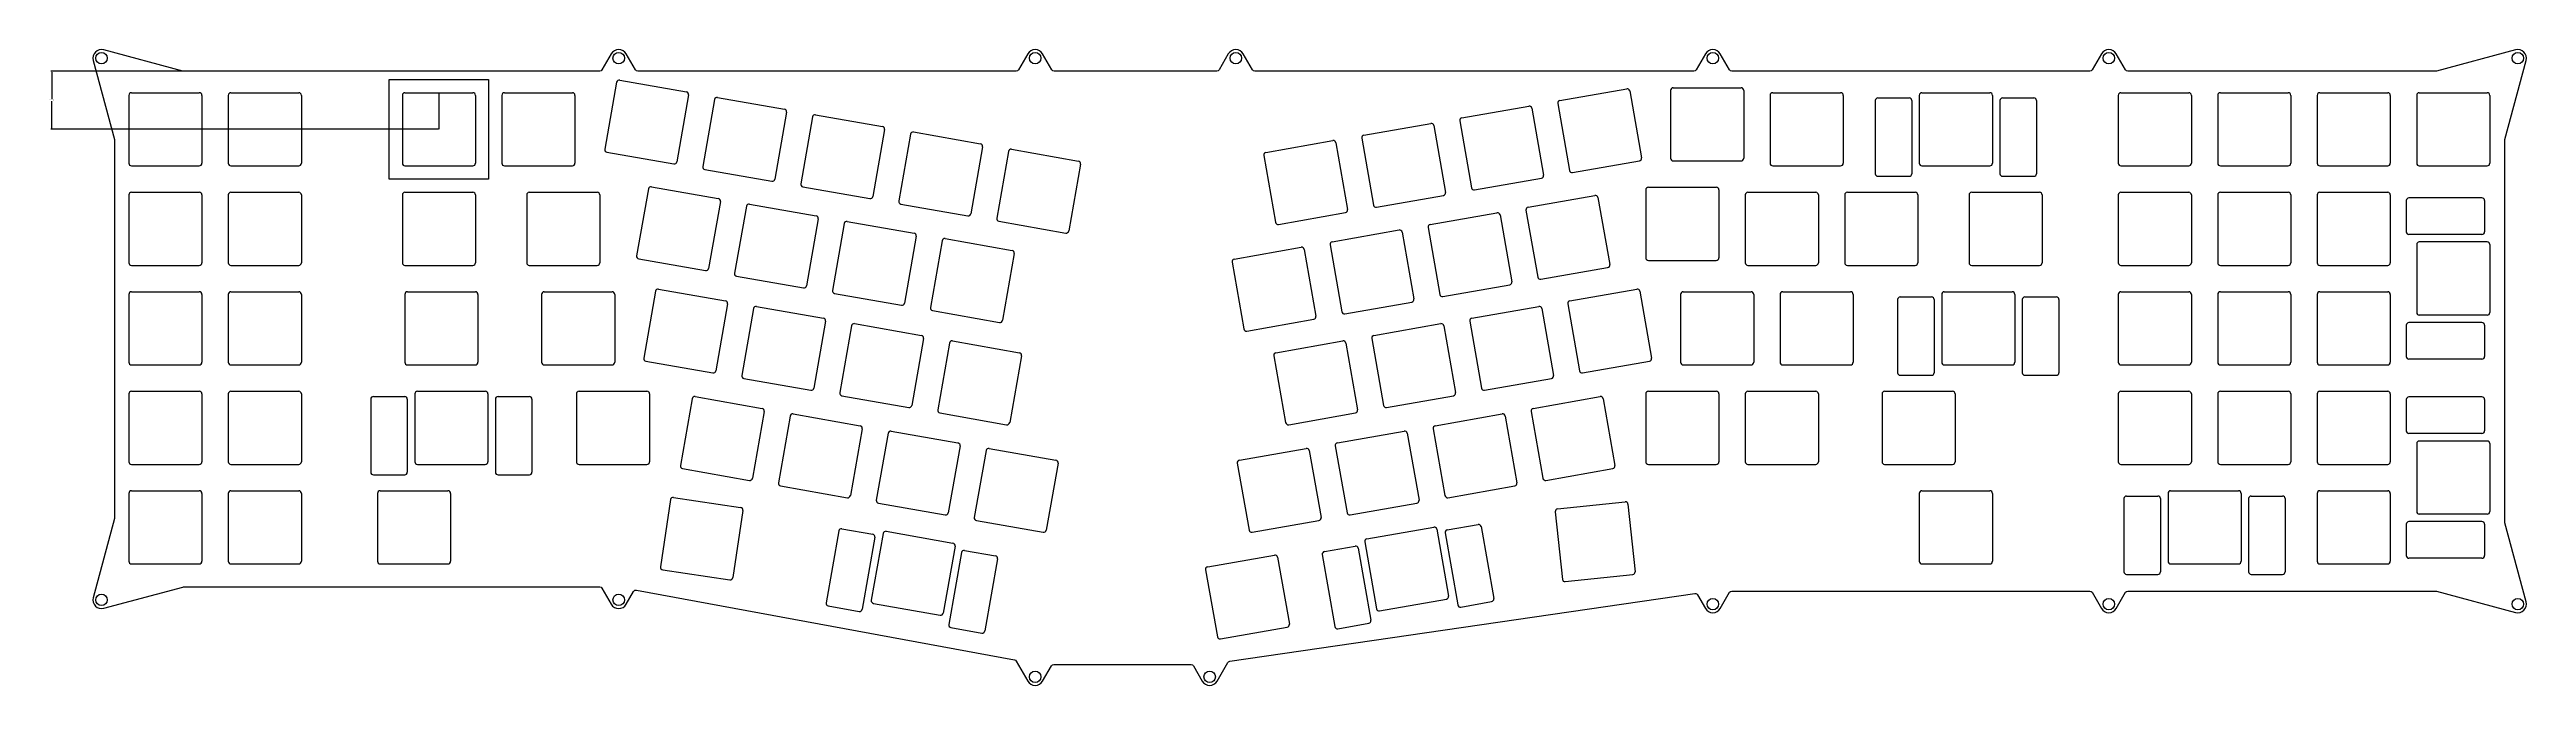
# Model space of a CAD drawing. Header units: millimetres. Extents: x -1 to 508, y -113 to 820.
# Drawn here: x 27.9 to 502.3, y 501.9 to 623.6 of the extents above; entities that cross this region are included whole.
import ezdxf

# ---------------------------------------------------------------- set-up
doc = ezdxf.new("R2010")
doc.units = ezdxf.units.MM
doc.header["$MEASUREMENT"] = 0
doc.layers.get('0').update_dxf_attribs({"linetype": 'CONTINUOUS'})
doc.layers.get('Defpoints').update_dxf_attribs({"linetype": 'CONTINUOUS'})
doc.dimstyles.get("Standard").update_dxf_attribs({"dimtxt": 0.18, "dimasz": 0.18, "dimexe": 0.18, "dimexo": 0.0625, "dimgap": 0.09, "dimtad": 0, "dimtih": 1, "dimtoh": 1, "dimdec": 4, "dimzin": 0, "dimdsep": 46, "dimtxsty": 'Standard', "dimcen": 0.09, "dimadec": 0, "dimazin": 0, "dimtfac": 1, "dimtdec": 4, "dimtofl": 0, "dimtmove": 0, "dimatfit": 3, "dimfxl": 1, "dimtolj": 1, "dimtzin": 0, "dimarcsym": 0})

# ---------------------------------------------------------------- blocks, each defined once
blk = doc.blocks.new('*D4')
at = {"color": 0, "linetype": 'Continuous', "lineweight": -2, "transparency": 16777216}
for p, q in [((102.42, 619.47), (28.18, 619.47)), ((28.36, 619.29), (28.36, 614.1)), ((28.36, 608.54), (28.36, 613.74)), ((102.42, 608.36), (28.18, 608.36))]:
    blk.add_line(p, q, dxfattribs=at)
at = {"color": 0, "linetype": 'Continuous', "transparency": 16777216}
for points in [[(28.33, 619.29), (28.39, 619.29), (28.36, 619.47)], [(28.33, 608.54), (28.39, 608.54), (28.36, 608.36)]]:
    blk.add_solid(points, dxfattribs=at)
at = {"layer": 'Defpoints', "color": 0, "linetype": 'Continuous', "transparency": 16777216}
for p in [(28.36, 619.47), (102.49, 619.47), (102.49, 608.36)]:
    blk.add_point(p, dxfattribs=at)
at = {"color": 0, "linetype": 'Continuous', "transparency": 16777216, "insert": (28.36, 613.92), "char_height": 0.18, "attachment_point": 5}
blk.add_mtext('\\A1;11.1118', dxfattribs=at)

msp = doc.modelspace()

# ---------------------------------------------------------------- linework, layer by layer
for p, q in [((136.52481, 617.36467), (134.26739, 604.56217)), ((137.10404, 617.77025), (149.90654, 615.51282)), ((43.09847, 614.86111), (43.09847, 601.86111)), ((43.59847, 615.36111), (56.59847, 615.36111)), ((57.09847, 614.86111), (57.09847, 601.86111)), ((62.14847, 614.86111), (62.14847, 601.86111)), ((62.64847, 615.36111), (75.64847, 615.36111)), ((76.14847, 614.86111), (76.14847, 601.86111)), ((95.48597, 614.86111), (95.48597, 601.86111)), ((95.98597, 615.36111), (108.98597, 615.36111)), ((109.48597, 614.86111), (109.48597, 601.86111)), ((114.53597, 614.86111), (114.53597, 601.86111)), ((115.03597, 615.36111), (128.03597, 615.36111)), ((128.53597, 614.86111), (128.53597, 601.86111)), ((150.31212, 614.93359), (148.0547, 602.13109)), ((155.2854, 614.05667), (153.02798, 601.25417)), ((155.86463, 614.46225), (168.66713, 612.20482)), ((298.38701, 610.55082), (311.18951, 612.80825)), ((311.76874, 612.40267), (314.02616, 599.60017)), ((316.74202, 613.27959), (318.99944, 600.47709)), ((317.1476, 613.85882), (329.9501, 616.11625)), ((330.52933, 615.71067), (332.78675, 602.90817)), ((338.37347, 615.81361), (338.37347, 602.81361)), ((338.87347, 616.31361), (351.87347, 616.31361)), ((352.37347, 615.81361), (352.37347, 602.81361)), ((357.42347, 614.86111), (357.42347, 601.86111)), ((357.92347, 615.36111), (370.92347, 615.36111)), ((371.42347, 614.86111), (371.42347, 601.86111)), ((377.56047, 613.86111), (377.56047, 599.86111)), ((378.06047, 614.36111), (384.06047, 614.36111)), ((384.56047, 613.86111), (384.56047, 599.86111)), ((385.99847, 614.86111), (385.99847, 601.86111)), ((386.49847, 615.36111), (399.49847, 615.36111)), ((399.99847, 614.86111), (399.99847, 601.86111)), ((401.43647, 613.86111), (401.43647, 599.86111)), ((401.93647, 614.36111), (407.93647, 614.36111)), ((408.43647, 613.86111), (408.43647, 599.86111)), ((424.09847, 614.86111), (424.09847, 601.86111)), ((424.59847, 615.36111), (437.59847, 615.36111)), ((438.09847, 614.86111), (438.09847, 601.86111)), ((443.14847, 614.86111), (443.14847, 601.86111)), ((443.64847, 615.36111), (456.64847, 615.36111)), ((457.14847, 614.86111), (457.14847, 601.86111)), ((462.19847, 614.86111), (462.19847, 601.86111)), ((462.69847, 615.36111), (475.69847, 615.36111)), ((476.19847, 614.86111), (476.19847, 601.86111)), ((481.24847, 614.86111), (481.24847, 601.86111)), ((481.74847, 615.36111), (494.74847, 615.36111)), ((495.24847, 614.86111), (495.24847, 601.86111)), ((169.07271, 611.6256), (166.81528, 598.82309)), ((174.04599, 610.74867), (171.78856, 597.94617)), ((174.62522, 611.15425), (187.42772, 608.89683)), ((187.8333, 608.3176), (185.57587, 595.5151)), ((192.80658, 607.44067), (190.54915, 594.63817)), ((193.38581, 607.84625), (206.18831, 605.58883)), ((279.62642, 607.24283), (292.42892, 609.50025)), ((293.00815, 609.09467), (295.26558, 596.29217)), ((297.98143, 609.9716), (300.23886, 597.1691)), ((134.67297, 603.98294), (147.47547, 601.72551)), ((206.59389, 605.0096), (204.33646, 592.2071)), ((211.56717, 604.13268), (209.30974, 591.33018)), ((212.14639, 604.53826), (224.94889, 602.28083)), ((260.46025, 603.3556), (262.71768, 590.5531)), ((260.86583, 603.93483), (273.66833, 606.19226)), ((274.24756, 605.78668), (276.50499, 592.98417)), ((279.22084, 606.6636), (281.47827, 593.8611)), ((43.59847, 601.36111), (56.59847, 601.36111)), ((62.64847, 601.36111), (75.64847, 601.36111)), ((95.98597, 601.36111), (108.98597, 601.36111)), ((115.03597, 601.36111), (128.03597, 601.36111)), ((153.43356, 600.67494), (166.23606, 598.41751)), ((225.35447, 601.7016), (223.09705, 588.8991)), ((300.81808, 596.76352), (313.62058, 599.02094)), ((319.57867, 600.07151), (332.38117, 602.32894)), ((338.87347, 602.31361), (351.87347, 602.31361)), ((357.92347, 601.36111), (370.92347, 601.36111)), ((378.06047, 599.36111), (384.06047, 599.36111)), ((386.49847, 601.36111), (399.49847, 601.36111)), ((401.93647, 599.36111), (407.93647, 599.36111)), ((424.59847, 601.36111), (437.59847, 601.36111)), ((443.64847, 601.36111), (456.64847, 601.36111)), ((462.69847, 601.36111), (475.69847, 601.36111)), ((481.74847, 601.36111), (494.74847, 601.36111)), ((43.09847, 595.81111), (43.09847, 582.81111)), ((43.59847, 596.31111), (56.59847, 596.31111)), ((57.09847, 595.81111), (57.09847, 582.81111)), ((62.14847, 595.81111), (62.14847, 582.81111)), ((62.64847, 596.31111), (75.64847, 596.31111)), ((76.14847, 595.81111), (76.14847, 582.81111)), ((95.48597, 595.81111), (95.48597, 582.81111)), ((95.98597, 596.31111), (108.98597, 596.31111)), ((109.48597, 595.81111), (109.48597, 582.81111)), ((119.29847, 595.81111), (119.29847, 582.81111)), ((119.79847, 596.31111), (132.79847, 596.31111)), ((133.29847, 595.81111), (133.29847, 582.81111)), ((142.59711, 596.95008), (140.33968, 584.14758)), ((143.17634, 597.35566), (155.97884, 595.09823)), ((156.38442, 594.51901), (154.12699, 581.71651)), ((161.3577, 593.64208), (159.10027, 580.83958)), ((161.93693, 594.04766), (174.73943, 591.79024)), ((172.19414, 597.36694), (184.99664, 595.10952)), ((190.95473, 594.05895), (203.75723, 591.80152)), ((282.0575, 593.45552), (294.86, 595.71294)), ((311.0753, 593.44424), (323.8778, 595.70166)), ((324.45703, 595.29608), (326.71446, 582.49358)), ((333.61097, 596.76361), (333.61097, 583.76361)), ((334.11097, 597.26361), (347.11097, 597.26361)), ((347.61097, 596.76361), (347.61097, 583.76361)), ((352.66097, 595.81111), (352.66097, 582.81111)), ((353.16097, 596.31111), (366.16097, 596.31111)), ((366.66097, 595.81111), (366.66097, 582.81111)), ((371.71097, 595.81111), (371.71097, 582.81111)), ((372.21097, 596.31111), (385.21097, 596.31111)), ((385.71097, 595.81111), (385.71097, 582.81111)), ((395.52347, 595.81111), (395.52347, 582.81111)), ((396.02347, 596.31111), (409.02347, 596.31111)), ((409.52347, 595.81111), (409.52347, 582.81111)), ((424.09847, 595.81111), (424.09847, 582.81111)), ((424.59847, 596.31111), (437.59847, 596.31111)), ((438.09847, 595.81111), (438.09847, 582.81111)), ((443.14847, 595.81111), (443.14847, 582.81111)), ((443.64847, 596.31111), (456.64847, 596.31111)), ((457.14847, 595.81111), (457.14847, 582.81111)), ((462.19847, 595.81111), (462.19847, 582.81111)), ((462.69847, 596.31111), (475.69847, 596.31111)), ((476.19847, 595.81111), (476.19847, 582.81111)), ((479.24847, 594.72411), (479.24847, 588.72411)), ((493.74847, 595.22411), (479.74847, 595.22411)), ((494.24847, 594.72411), (494.24847, 588.72411)), ((175.14501, 591.21101), (172.88758, 578.40851)), ((180.11829, 590.33409), (177.86086, 577.53158)), ((180.69751, 590.73967), (193.50001, 588.48224)), ((209.71532, 590.75095), (222.51782, 588.49352)), ((263.29691, 590.14752), (276.09941, 592.40495)), ((273.55413, 586.82824), (286.35663, 589.08567)), ((286.93585, 588.68009), (289.19328, 575.87759)), ((291.90913, 589.55701), (294.16656, 576.75451)), ((292.31471, 590.13624), (305.11721, 592.39366)), ((305.69644, 591.98808), (307.95387, 579.18558)), ((310.66972, 592.86501), (312.92715, 580.06251)), ((493.74847, 588.22411), (479.74847, 588.22411)), ((140.74526, 583.56835), (153.54776, 581.31093)), ((193.90559, 587.90301), (191.64817, 575.10051)), ((198.87887, 587.02609), (196.62145, 574.22359)), ((199.4581, 587.43167), (212.2606, 585.17424)), ((212.66618, 584.59501), (210.40876, 571.79251)), ((254.79354, 583.52024), (267.59604, 585.77767)), ((268.17527, 585.37209), (270.43269, 572.56959)), ((273.14855, 586.24901), (275.40597, 573.44651)), ((481.24847, 586.28611), (481.24847, 573.28611)), ((494.74847, 586.78611), (481.74847, 586.78611)), ((495.24847, 586.28611), (495.24847, 573.28611)), ((43.59847, 582.31111), (56.59847, 582.31111)), ((62.64847, 582.31111), (75.64847, 582.31111)), ((95.98597, 582.31111), (108.98597, 582.31111)), ((119.79847, 582.31111), (132.79847, 582.31111)), ((159.50585, 580.26035), (172.30835, 578.00293)), ((254.38796, 582.94101), (256.64538, 570.13851)), ((313.50638, 579.65693), (326.30888, 581.91435)), ((334.11097, 583.26361), (347.11097, 583.26361)), ((353.16097, 582.31111), (366.16097, 582.31111)), ((372.21097, 582.31111), (385.21097, 582.31111)), ((396.02347, 582.31111), (409.02347, 582.31111)), ((424.59847, 582.31111), (437.59847, 582.31111)), ((443.64847, 582.31111), (456.64847, 582.31111)), ((462.69847, 582.31111), (475.69847, 582.31111)), ((43.09847, 576.76111), (43.09847, 563.76111)), ((43.59847, 577.26111), (56.59847, 577.26111)), ((57.09847, 576.76111), (57.09847, 563.76111)), ((62.14847, 576.76111), (62.14847, 563.76111)), ((62.64847, 577.26111), (75.64847, 577.26111)), ((76.14847, 576.76111), (76.14847, 563.76111)), ((95.96222, 576.76111), (95.96222, 563.76111)), ((96.46222, 577.26111), (109.46222, 577.26111)), ((109.96222, 576.76111), (109.96222, 563.76111)), ((122.15597, 576.76111), (122.15597, 563.76111)), ((122.65597, 577.26111), (135.65597, 577.26111)), ((136.15597, 576.76111), (136.15597, 563.76111)), ((143.97926, 577.36249), (141.72183, 564.55999)), ((144.55849, 577.76807), (157.36099, 575.51065)), ((157.76657, 574.93142), (155.50914, 562.12892)), ((162.73985, 574.0545), (160.48242, 561.252)), ((163.31908, 574.46008), (176.12158, 572.20265)), ((178.26644, 576.95236), (191.06894, 574.69493)), ((275.9852, 573.04093), (288.7877, 575.29836)), ((294.74579, 576.34893), (307.54829, 578.60636)), ((300.31286, 572.20265), (313.11536, 574.46008)), ((313.69459, 574.0545), (315.95201, 561.252)), ((318.66787, 574.93142), (320.92529, 562.12892)), ((319.07345, 575.51065), (331.87595, 577.76807)), ((332.45517, 577.36249), (334.7126, 564.55999)), ((340.27847, 576.76111), (340.27847, 563.76111)), ((340.77847, 577.26111), (353.77847, 577.26111)), ((354.27847, 576.76111), (354.27847, 563.76111)), ((359.32847, 576.76111), (359.32847, 563.76111)), ((359.82847, 577.26111), (372.82847, 577.26111)), ((373.32847, 576.76111), (373.32847, 563.76111)), ((381.84672, 575.76111), (381.84672, 561.76111)), ((382.34672, 576.26111), (388.34672, 576.26111)), ((388.84672, 575.76111), (388.84672, 561.76111)), ((390.28472, 576.76111), (390.28472, 563.76111)), ((390.78472, 577.26111), (403.78472, 577.26111)), ((404.28472, 576.76111), (404.28472, 563.76111)), ((405.72272, 575.76111), (405.72272, 561.76111)), ((406.22272, 576.26111), (412.22272, 576.26111)), ((412.72272, 575.76111), (412.72272, 561.76111)), ((424.09847, 576.76111), (424.09847, 563.76111)), ((424.59847, 577.26111), (437.59847, 577.26111)), ((438.09847, 576.76111), (438.09847, 563.76111)), ((443.14847, 576.76111), (443.14847, 563.76111)), ((443.64847, 577.26111), (456.64847, 577.26111)), ((457.14847, 576.76111), (457.14847, 563.76111)), ((462.19847, 576.76111), (462.19847, 563.76111)), ((462.69847, 577.26111), (475.69847, 577.26111)), ((476.19847, 576.76111), (476.19847, 563.76111)), ((176.52716, 571.62342), (174.26973, 558.82092)), ((181.50044, 570.7465), (179.24301, 557.944)), ((182.07966, 571.15208), (194.88216, 568.89465)), ((197.02703, 573.64436), (209.82953, 571.38693)), ((257.22461, 569.73293), (270.02711, 571.99036)), ((281.55227, 568.89465), (294.35477, 571.15208)), ((294.934, 570.7465), (297.19142, 557.944)), ((299.90728, 571.62342), (302.1647, 558.82092)), ((479.24847, 570.84811), (479.24847, 564.84811)), ((493.74847, 571.34811), (479.74847, 571.34811)), ((494.74847, 572.78611), (481.74847, 572.78611)), ((494.24847, 570.84811), (494.24847, 564.84811)), ((195.28774, 568.31542), (193.03032, 555.51292)), ((200.26102, 567.4385), (198.0036, 554.636)), ((200.84025, 567.84408), (213.64275, 565.58665)), ((214.04833, 565.00743), (211.79091, 552.20493)), ((262.3861, 565.00743), (264.64353, 552.20493)), ((262.79168, 565.58665), (275.59418, 567.84408)), ((276.17341, 567.4385), (278.43084, 554.636)), ((281.14669, 568.31542), (283.40412, 555.51292)), ((43.59847, 563.26111), (56.59847, 563.26111)), ((62.64847, 563.26111), (75.64847, 563.26111)), ((96.46222, 563.26111), (109.46222, 563.26111)), ((122.65597, 563.26111), (135.65597, 563.26111)), ((142.12741, 563.98077), (154.92991, 561.72334)), ((160.888, 560.67277), (173.6905, 558.41534)), ((302.74393, 558.41534), (315.54643, 560.67277)), ((321.50452, 561.72334), (334.30702, 563.98077)), ((340.77847, 563.26111), (353.77847, 563.26111)), ((359.82847, 563.26111), (372.82847, 563.26111)), ((382.34672, 561.26111), (388.34672, 561.26111)), ((390.78472, 563.26111), (403.78472, 563.26111)), ((406.22272, 561.26111), (412.22272, 561.26111)), ((424.59847, 563.26111), (437.59847, 563.26111)), ((443.64847, 563.26111), (456.64847, 563.26111)), ((462.69847, 563.26111), (475.69847, 563.26111)), ((493.74847, 564.34811), (479.74847, 564.34811)), ((43.09847, 557.71111), (43.09847, 544.71111)), ((43.59847, 558.21111), (56.59847, 558.21111)), ((57.09847, 557.71111), (57.09847, 544.71111)), ((62.14847, 557.71111), (62.14847, 544.71111)), ((62.64847, 558.21111), (75.64847, 558.21111)), ((76.14847, 557.71111), (76.14847, 544.71111)), ((89.42922, 556.71111), (89.42922, 542.71111)), ((89.92922, 557.21111), (95.92922, 557.21111)), ((96.42922, 556.71111), (96.42922, 542.71111)), ((97.86722, 557.71111), (97.86722, 544.71111)), ((98.36722, 558.21111), (111.36722, 558.21111)), ((111.86722, 557.71111), (111.86722, 544.71111)), ((113.30522, 556.71111), (113.30522, 542.71111)), ((113.80522, 557.21111), (119.80522, 557.21111)), ((120.30522, 556.71111), (120.30522, 542.71111)), ((128.82347, 557.71111), (128.82347, 544.71111)), ((129.32347, 558.21111), (142.32347, 558.21111)), ((142.82347, 557.71111), (142.82347, 544.71111)), ((150.98959, 556.78251), (148.73216, 543.98001)), ((151.56881, 557.18809), (164.37131, 554.93066)), ((179.64859, 557.36477), (192.45109, 555.10734)), ((283.98334, 555.10734), (296.78585, 557.36477)), ((312.06312, 554.93066), (324.86562, 557.18809)), ((325.44485, 556.78251), (327.70227, 543.98001)), ((333.61097, 557.71111), (333.61097, 544.71111)), ((334.11097, 558.21111), (347.11097, 558.21111)), ((347.61097, 557.71111), (347.61097, 544.71111)), ((352.66097, 557.71111), (352.66097, 544.71111)), ((353.16097, 558.21111), (366.16097, 558.21111)), ((366.66097, 557.71111), (366.66097, 544.71111)), ((378.85472, 557.71111), (378.85472, 544.71111)), ((379.35472, 558.21111), (392.35472, 558.21111)), ((392.85472, 557.71111), (392.85472, 544.71111)), ((424.09847, 557.71111), (424.09847, 544.71111)), ((424.59847, 558.21111), (437.59847, 558.21111)), ((438.09847, 557.71111), (438.09847, 544.71111)), ((443.14847, 557.71111), (443.14847, 544.71111)), ((443.64847, 558.21111), (456.64847, 558.21111)), ((457.14847, 557.71111), (457.14847, 544.71111)), ((462.19847, 557.71111), (462.19847, 544.71111)), ((462.69847, 558.21111), (475.69847, 558.21111)), ((476.19847, 557.71111), (476.19847, 544.71111)), ((479.24847, 556.62411), (479.24847, 550.62411)), ((493.74847, 557.12411), (479.74847, 557.12411)), ((494.24847, 556.62411), (494.24847, 550.62411)), ((164.77689, 554.35143), (162.51947, 541.54893)), ((169.75017, 553.47451), (167.49275, 540.67201)), ((170.3294, 553.88009), (183.1319, 551.62266)), ((183.53748, 551.04344), (181.28006, 538.24093)), ((189.08999, 550.57209), (201.89249, 548.31467)), ((198.40918, 554.05677), (211.21168, 551.79935)), ((265.22276, 551.79935), (278.02526, 554.05677)), ((274.54194, 548.31467), (287.34445, 550.57209)), ((292.89695, 551.04344), (295.15438, 538.24093)), ((293.30253, 551.62266), (306.10503, 553.88009)), ((306.68426, 553.47451), (308.94169, 540.67201)), ((311.65754, 554.35143), (313.91497, 541.54893)), ((188.51076, 550.16651), (186.25333, 537.36401)), ((202.29807, 547.73544), (200.04064, 534.93294)), ((207.27135, 546.85851), (205.01392, 534.05601)), ((207.85058, 547.26409), (220.65308, 545.00667)), ((255.78136, 545.00667), (268.58386, 547.26409)), ((269.16309, 546.85851), (271.42051, 534.05601)), ((274.13636, 547.73544), (276.39379, 534.93294)), ((287.92367, 550.16651), (290.1811, 537.36401)), ((493.74847, 550.12411), (479.74847, 550.12411)), ((481.24847, 548.18611), (481.24847, 535.18611)), ((494.74847, 548.68611), (481.74847, 548.68611)), ((495.24847, 548.18611), (495.24847, 535.18611)), ((43.59847, 544.21111), (56.59847, 544.21111)), ((62.64847, 544.21111), (75.64847, 544.21111)), ((89.92922, 542.21111), (95.92922, 542.21111)), ((98.36722, 544.21111), (111.36722, 544.21111)), ((113.80522, 542.21111), (119.80522, 542.21111)), ((129.32347, 544.21111), (142.32347, 544.21111)), ((149.13774, 543.40078), (161.94024, 541.14335)), ((221.05866, 544.42744), (218.80123, 531.62494)), ((255.37578, 544.42744), (257.6332, 531.62494)), ((314.49419, 541.14335), (327.2967, 543.40078)), ((334.11097, 544.21111), (347.11097, 544.21111)), ((353.16097, 544.21111), (366.16097, 544.21111)), ((379.35472, 544.21111), (392.35472, 544.21111)), ((424.59847, 544.21111), (437.59847, 544.21111)), ((443.64847, 544.21111), (456.64847, 544.21111)), ((462.69847, 544.21111), (475.69847, 544.21111)), ((43.09847, 538.66111), (43.09847, 525.66111)), ((43.59847, 539.16111), (56.59847, 539.16111)), ((57.09847, 538.66111), (57.09847, 525.66111)), ((62.14847, 538.66111), (62.14847, 525.66111)), ((62.64847, 539.16111), (75.64847, 539.16111)), ((76.14847, 538.66111), (76.14847, 525.66111)), ((90.72347, 538.66111), (90.72347, 525.66111)), ((91.22347, 539.16111), (104.22347, 539.16111)), ((104.72347, 538.66111), (104.72347, 525.66111)), ((146.83904, 537.47084), (144.91751, 524.61363)), ((147.40745, 537.89144), (160.26466, 535.96992)), ((167.89833, 540.09278), (180.70083, 537.83535)), ((186.65891, 536.78478), (199.46141, 534.52736)), ((276.97302, 534.52736), (289.77552, 536.78478)), ((295.73361, 537.83535), (308.53611, 540.09278)), ((316.72171, 535.68588), (329.6505, 537.04475)), ((330.20002, 536.59975), (331.55889, 523.67096)), ((385.99847, 538.66111), (385.99847, 525.66111)), ((386.49847, 539.16111), (399.49847, 539.16111)), ((399.99847, 538.66111), (399.99847, 525.66111)), ((425.18547, 537.66111), (425.18547, 523.66111)), ((425.68547, 538.16111), (431.68547, 538.16111)), ((432.18547, 537.66111), (432.18547, 523.66111)), ((433.62347, 538.66111), (433.62347, 525.66111)), ((434.12347, 539.16111), (447.12347, 539.16111)), ((447.62347, 538.66111), (447.62347, 525.66111)), ((449.06147, 537.66111), (449.06147, 523.66111)), ((449.56147, 538.16111), (455.56147, 538.16111)), ((456.06147, 537.66111), (456.06147, 523.66111)), ((462.19847, 538.66111), (462.19847, 525.66111)), ((462.69847, 539.16111), (475.69847, 539.16111)), ((476.19847, 538.66111), (476.19847, 525.66111)), ((160.68526, 535.40151), (158.76374, 522.5443)), ((179.06438, 531.47286), (176.63331, 517.68555)), ((179.64361, 531.87844), (185.55245, 530.83655)), ((188.12706, 531.398), (200.92957, 529.14058)), ((205.4195, 533.47679), (218.222, 531.21936)), ((258.21243, 531.21936), (271.01493, 533.47679)), ((280.19502, 529.96758), (292.99752, 532.225)), ((293.57674, 531.81942), (295.83417, 519.01692)), ((295.57213, 531.66355), (301.48097, 532.70544)), ((302.0602, 532.29986), (304.49127, 518.51255)), ((316.27672, 535.13635), (317.63559, 522.20757)), ((479.24847, 532.74811), (479.24847, 526.74811)), ((493.74847, 533.24811), (479.74847, 533.24811)), ((494.74847, 534.68611), (481.74847, 534.68611)), ((494.24847, 532.74811), (494.24847, 526.74811)), ((185.95803, 530.25732), (183.52696, 516.47001)), ((187.54784, 530.99242), (185.29041, 518.18992)), ((201.33514, 528.56135), (199.07772, 515.75885)), ((202.57765, 527.32684), (200.14658, 513.53953)), ((203.15688, 527.73242), (209.06572, 526.69053)), ((249.70906, 524.59208), (262.51156, 526.84951)), ((271.65328, 526.9383), (274.08435, 513.15099)), ((272.05886, 527.51753), (277.9677, 528.55942)), ((278.54693, 528.15384), (280.97801, 514.36653)), ((279.78944, 529.38835), (282.04686, 516.58585)), ((295.16655, 531.08432), (297.59762, 517.29701)), ((43.59847, 525.16111), (56.59847, 525.16111)), ((62.64847, 525.16111), (75.64847, 525.16111)), ((91.22347, 525.16111), (104.22347, 525.16111)), ((145.33812, 524.04522), (158.19532, 522.1237)), ((209.4713, 526.1113), (207.04023, 512.32399)), ((249.30348, 524.01285), (251.56091, 511.21035)), ((263.09079, 526.44393), (265.34822, 513.64143)), ((318.18511, 521.76257), (331.1139, 523.12144)), ((386.49847, 525.16111), (399.49847, 525.16111)), ((425.68547, 523.16111), (431.68547, 523.16111)), ((434.12347, 525.16111), (447.12347, 525.16111)), ((449.56147, 523.16111), (455.56147, 523.16111)), ((462.69847, 525.16111), (475.69847, 525.16111)), ((493.74847, 526.24811), (479.74847, 526.24811)), ((177.03889, 517.10632), (182.94773, 516.06443)), ((185.69599, 517.6107), (198.49849, 515.35327)), ((282.62609, 516.18027), (295.42859, 518.4377)), ((298.17685, 516.89143), (304.0857, 517.93332)), ((200.55216, 512.9603), (206.461, 511.91841)), ((252.14014, 510.80477), (264.94264, 513.0622)), ((274.66358, 512.74541), (280.57243, 513.7873))]:
    msp.add_line(p, q)
at = {"linetype": 'Continuous'}
msp.add_lwpolyline([(218.10157, 502.72099), (219.78988, 505.64522, -0.267949192), (220.22289, 505.89522), (246.54352, 505.89522, -0.267949192), (246.97654, 505.64522), (248.66484, 502.72099, 0.577350269), (251.52272, 502.72099), (253.57287, 506.27195, -0.229611868), (253.93394, 506.51675), (343.02941, 519.47219, -0.307035754), (343.53437, 519.22739), (345.02521, 516.64518, 0.577350269), (347.8831, 516.64518), (349.65845, 519.72018, -0.267949192), (350.09146, 519.97018), (418.6496, 519.97018, -0.267949192), (419.08261, 519.72018), (420.85797, 516.64518, 0.577350269), (423.71585, 516.64518), (425.4912, 519.72018, -0.267949192), (425.92421, 519.97018), (484.78277, 519.97018, -0.065543463), (485.04159, 519.93611), (500.19261, 515.8764, 0.577350269), (502.21344, 517.89723), (498.15374, 533.04825, -0.065543463), (498.11966, 533.30707), (498.11966, 606.13632, -0.065381782), (498.15357, 606.39451), (502.2036, 621.54846, 0.581379959), (500.19261, 623.56666), (485.04159, 619.50695, -0.065543463), (484.78277, 619.47288), (425.92421, 619.47288, -0.267949192), (425.4912, 619.72288), (423.71585, 622.79788, 0.577350269), (420.85797, 622.79788), (419.08261, 619.72288, -0.267949192), (418.6496, 619.47288), (350.09146, 619.47288, -0.267949192), (349.65845, 619.72288), (347.8831, 622.79788, 0.577350269), (345.02521, 622.79788), (343.24986, 619.72288, -0.267949192), (342.81685, 619.47288), (258.73113, 619.47288, -0.267949192), (258.29812, 619.72288), (256.52275, 622.7979, 0.577338453), (253.66484, 622.79788), (251.8895, 619.72288, -0.267949907), (251.45649, 619.47288), (220.30994, 619.47288, -0.267949192), (219.87693, 619.72288), (218.10157, 622.79788, 0.577350269), (215.24369, 622.79788), (213.46834, 619.72288, -0.267949192), (213.03532, 619.47288), (140.55672, 619.47288, -0.267949192), (140.12371, 619.72288), (138.34836, 622.79788, 0.577350269), (135.49047, 622.79788), (133.71512, 619.72288, -0.267949192), (133.28211, 619.47288), (53.70812, 619.47288, -0.065381782), (53.44993, 619.50679), (38.29598, 623.55682, 0.577903469), (36.27242, 621.55512), (40.33744, 606.39489, -0.065587531), (40.37156, 606.1359), (40.37156, 534.10517, -0.065543463), (40.33749, 533.84635), (36.27778, 518.69533, 0.577350269), (38.29861, 516.6745), (53.44963, 520.73421, -0.065543463), (53.70845, 520.76828), (133.28211, 520.76828, -0.267949192), (133.71512, 520.51828), (135.49047, 517.44328, 0.577350269), (138.34836, 517.44328), (139.76914, 519.90414, -0.31747845), (140.29287, 520.14584), (212.69331, 506.78722, -0.219616867), (213.0356, 506.54552), (215.24369, 502.72099, 0.577350269)], format="xyb", close=True, dxfattribs=at)
msp.add_lwpolyline([(92.96097, 617.88611), (112.01097, 617.88611), (112.01097, 598.83611), (92.96097, 598.83611)], close=True, dxfattribs=at)
msp.add_lwpolyline([(102.48597, 615.36111), (102.48597, 608.36111)], dxfattribs=at)
for centre in [(37.87156, 621.97288), (136.91942, 621.97288), (216.67263, 621.97288), (255.09378, 621.97288), (346.45415, 621.97288), (422.28691, 621.97288), (500.61966, 621.97288), (37.87156, 518.26828), (136.91942, 518.26828), (346.45415, 517.47018), (422.28691, 517.47018), (500.61966, 517.47018), (216.67263, 503.54599), (250.09378, 503.54599)]:
    msp.add_circle(centre, 1.1, dxfattribs=at)
for centre, start, end in [((137.01722, 617.27784), 80, 170), ((43.59847, 614.86111), 90, 180), ((56.59847, 614.86111), 0, 90), ((62.64847, 614.86111), 90, 180), ((75.64847, 614.86111), 0, 90), ((95.98597, 614.86111), 90, 180), ((108.98597, 614.86111), 0, 90), ((115.03597, 614.86111), 90, 180), ((128.03597, 614.86111), 0, 90), ((149.81972, 615.02042), 350, 80), ((155.77781, 613.96985), 80, 170), ((168.58031, 611.71242), 350, 80), ((311.27633, 612.31585), 10, 100), ((317.23442, 613.36642), 100, 190), ((330.03692, 615.62384), 10, 100), ((338.87347, 615.81361), 90, 180), ((351.87347, 615.81361), 0, 90), ((357.92347, 614.86111), 90, 180), ((370.92347, 614.86111), 0, 90), ((378.06047, 613.86111), 90, 180), ((384.06047, 613.86111), 0, 90), ((386.49847, 614.86111), 90, 180), ((399.49847, 614.86111), 0, 90), ((401.93647, 613.86111), 90, 180), ((407.93647, 613.86111), 0, 90), ((424.59847, 614.86111), 90, 180), ((437.59847, 614.86111), 0, 90), ((443.64847, 614.86111), 90, 180), ((456.64847, 614.86111), 0, 90), ((462.69847, 614.86111), 90, 180), ((475.69847, 614.86111), 0, 90), ((481.74847, 614.86111), 90, 180), ((494.74847, 614.86111), 0, 90), ((174.53839, 610.66185), 80, 170), ((187.34089, 608.40442), 350, 80), ((193.29898, 607.35385), 80, 170), ((279.71325, 606.75042), 100, 190), ((292.51575, 609.00785), 10, 100), ((298.47383, 610.05842), 100, 190), ((134.75979, 604.47534), 170, 260), ((206.10148, 605.09642), 350, 80), ((212.05957, 604.04585), 80, 170), ((260.95266, 603.44243), 100, 190), ((273.75516, 605.69985), 10, 100), ((332.29435, 602.82134), 280, 10), ((338.87347, 602.81361), 180, 270), ((351.87347, 602.81361), 270, 0), ((43.59847, 601.86111), 180, 270), ((56.59847, 601.86111), 270, 0), ((62.64847, 601.86111), 180, 270), ((75.64847, 601.86111), 270, 0), ((95.98597, 601.86111), 180, 270), ((108.98597, 601.86111), 270, 0), ((115.03597, 601.86111), 180, 270), ((128.03597, 601.86111), 270, 0), ((147.56229, 602.21792), 260, 350), ((153.52038, 601.16735), 170, 260), ((166.32288, 598.90992), 260, 350), ((172.28097, 597.85935), 170, 260), ((224.86207, 601.78843), 350, 80), ((313.53376, 599.51335), 280, 10), ((319.49185, 600.56392), 190, 280), ((357.92347, 601.86111), 180, 270), ((370.92347, 601.86111), 270, 0), ((378.06047, 599.86111), 180, 270), ((384.06047, 599.86111), 270, 0), ((386.49847, 601.86111), 180, 270), ((399.49847, 601.86111), 270, 0), ((401.93647, 599.86111), 180, 270), ((407.93647, 599.86111), 270, 0), ((424.59847, 601.86111), 180, 270), ((437.59847, 601.86111), 270, 0), ((443.64847, 601.86111), 180, 270), ((456.64847, 601.86111), 270, 0), ((462.69847, 601.86111), 180, 270), ((475.69847, 601.86111), 270, 0), ((481.74847, 601.86111), 180, 270), ((494.74847, 601.86111), 270, 0), ((43.59847, 595.81111), 90, 180), ((56.59847, 595.81111), 0, 90), ((62.64847, 595.81111), 90, 180), ((75.64847, 595.81111), 0, 90), ((95.98597, 595.81111), 90, 180), ((108.98597, 595.81111), 0, 90), ((119.79847, 595.81111), 90, 180), ((132.79847, 595.81111), 0, 90), ((143.08951, 596.86326), 80, 170), ((155.89202, 594.60583), 350, 80), ((161.8501, 593.55526), 80, 170), ((185.08347, 595.60192), 260, 350), ((191.04156, 594.55135), 170, 260), ((276.01258, 592.89735), 280, 10), ((281.97067, 593.94792), 190, 280), ((294.77317, 596.20535), 280, 10), ((300.73126, 597.25592), 190, 280), ((311.16212, 592.95183), 100, 190), ((323.96463, 595.20926), 10, 100), ((334.11097, 596.76361), 90, 180), ((347.11097, 596.76361), 0, 90), ((353.16097, 595.81111), 90, 180), ((366.16097, 595.81111), 0, 90), ((372.21097, 595.81111), 90, 180), ((385.21097, 595.81111), 0, 90), ((396.02347, 595.81111), 90, 180), ((409.02347, 595.81111), 0, 90), ((424.59847, 595.81111), 90, 180), ((437.59847, 595.81111), 0, 90), ((443.64847, 595.81111), 90, 180), ((456.64847, 595.81111), 0, 90), ((462.69847, 595.81111), 90, 180), ((475.69847, 595.81111), 0, 90), ((479.74847, 594.72411), 90, 180), ((493.74847, 594.72411), 0, 90), ((174.6526, 591.29783), 350, 80), ((180.61069, 590.24726), 80, 170), ((193.41319, 587.98984), 350, 80), ((203.84406, 592.29392), 260, 350), ((209.80214, 591.24335), 170, 260), ((222.60464, 588.98593), 260, 350), ((263.21008, 590.63992), 190, 280), ((286.44345, 588.59326), 10, 100), ((292.40154, 589.64383), 100, 190), ((305.20404, 591.90126), 10, 100), ((479.74847, 588.72411), 180, 270), ((493.74847, 588.72411), 270, 0), ((140.83209, 584.06076), 170, 260), ((199.37128, 586.93926), 80, 170), ((212.17378, 584.68184), 350, 80), ((254.88036, 583.02784), 100, 190), ((267.68286, 585.28526), 10, 100), ((273.64095, 586.33584), 100, 190), ((334.11097, 583.76361), 180, 270), ((347.11097, 583.76361), 270, 0), ((481.74847, 586.28611), 90, 180), ((494.74847, 586.28611), 0, 90), ((43.59847, 582.81111), 180, 270), ((56.59847, 582.81111), 270, 0), ((62.64847, 582.81111), 180, 270), ((75.64847, 582.81111), 270, 0), ((95.98597, 582.81111), 180, 270), ((108.98597, 582.81111), 270, 0), ((119.79847, 582.81111), 180, 270), ((132.79847, 582.81111), 270, 0), ((153.63459, 581.80333), 260, 350), ((159.59268, 580.75276), 170, 260), ((307.46146, 579.09876), 280, 10), ((313.41955, 580.14933), 190, 280), ((326.22205, 582.40676), 280, 10), ((353.16097, 582.81111), 180, 270), ((366.16097, 582.81111), 270, 0), ((372.21097, 582.81111), 180, 270), ((385.21097, 582.81111), 270, 0), ((396.02347, 582.81111), 180, 270), ((409.02347, 582.81111), 270, 0), ((424.59847, 582.81111), 180, 270), ((437.59847, 582.81111), 270, 0), ((443.64847, 582.81111), 180, 270), ((456.64847, 582.81111), 270, 0), ((462.69847, 582.81111), 180, 270), ((475.69847, 582.81111), 270, 0), ((43.59847, 576.76111), 90, 180), ((56.59847, 576.76111), 0, 90), ((62.64847, 576.76111), 90, 180), ((75.64847, 576.76111), 0, 90), ((96.46222, 576.76111), 90, 180), ((109.46222, 576.76111), 0, 90), ((122.65597, 576.76111), 90, 180), ((135.65597, 576.76111), 0, 90), ((144.47166, 577.27567), 80, 170), ((157.27416, 575.01824), 350, 80), ((163.23225, 573.96767), 80, 170), ((172.39518, 578.49533), 260, 350), ((178.35326, 577.44476), 170, 260), ((191.15576, 575.18733), 260, 350), ((197.11385, 574.13676), 170, 260), ((288.70088, 575.79076), 280, 10), ((294.65896, 576.84133), 190, 280), ((313.20218, 573.96767), 10, 100), ((319.16027, 575.01824), 100, 190), ((331.96277, 577.27567), 10, 100), ((340.77847, 576.76111), 90, 180), ((353.77847, 576.76111), 0, 90), ((359.82847, 576.76111), 90, 180), ((372.82847, 576.76111), 0, 90), ((382.34672, 575.76111), 90, 180), ((388.34672, 575.76111), 0, 90), ((390.78472, 576.76111), 90, 180), ((403.78472, 576.76111), 0, 90), ((406.22272, 575.76111), 90, 180), ((412.22272, 575.76111), 0, 90), ((424.59847, 576.76111), 90, 180), ((437.59847, 576.76111), 0, 90), ((443.64847, 576.76111), 90, 180), ((456.64847, 576.76111), 0, 90), ((462.69847, 576.76111), 90, 180), ((475.69847, 576.76111), 0, 90), ((176.03475, 571.71025), 350, 80), ((181.99284, 570.65967), 80, 170), ((209.91635, 571.87934), 260, 350), ((257.13779, 570.22534), 190, 280), ((269.94029, 572.48276), 280, 10), ((275.89838, 573.53334), 190, 280), ((294.44159, 570.65967), 10, 100), ((300.39968, 571.71025), 100, 190), ((479.74847, 570.84811), 90, 180), ((481.74847, 573.28611), 180, 270), ((493.74847, 570.84811), 0, 90), ((494.74847, 573.28611), 270, 0), ((142.21424, 564.47317), 170, 260), ((194.79534, 568.40225), 350, 80), ((200.75343, 567.35168), 80, 170), ((213.55593, 565.09425), 350, 80), ((262.87851, 565.09425), 100, 190), ((275.68101, 567.35168), 10, 100), ((281.63909, 568.40225), 100, 190), ((334.2202, 564.47317), 280, 10), ((479.74847, 564.84811), 180, 270), ((493.74847, 564.84811), 270, 0), ((43.59847, 563.76111), 180, 270), ((56.59847, 563.76111), 270, 0), ((62.64847, 563.76111), 180, 270), ((75.64847, 563.76111), 270, 0), ((96.46222, 563.76111), 180, 270), ((109.46222, 563.76111), 270, 0), ((122.65597, 563.76111), 180, 270), ((135.65597, 563.76111), 270, 0), ((155.01674, 562.21574), 260, 350), ((160.97483, 561.16517), 170, 260), ((315.45961, 561.16517), 280, 10), ((321.4177, 562.21574), 190, 280), ((340.77847, 563.76111), 180, 270), ((353.77847, 563.76111), 270, 0), ((359.82847, 563.76111), 180, 270), ((372.82847, 563.76111), 270, 0), ((382.34672, 561.76111), 180, 270), ((388.34672, 561.76111), 270, 0), ((390.78472, 563.76111), 180, 270), ((403.78472, 563.76111), 270, 0), ((406.22272, 561.76111), 180, 270), ((412.22272, 561.76111), 270, 0), ((424.59847, 563.76111), 180, 270), ((437.59847, 563.76111), 270, 0), ((443.64847, 563.76111), 180, 270), ((456.64847, 563.76111), 270, 0), ((462.69847, 563.76111), 180, 270), ((475.69847, 563.76111), 270, 0), ((43.59847, 557.71111), 90, 180), ((56.59847, 557.71111), 0, 90), ((62.64847, 557.71111), 90, 180), ((75.64847, 557.71111), 0, 90), ((89.92922, 556.71111), 90, 180), ((95.92922, 556.71111), 0, 90), ((98.36722, 557.71111), 90, 180), ((111.36722, 557.71111), 0, 90), ((113.80522, 556.71111), 90, 180), ((119.80522, 556.71111), 0, 90), ((129.32347, 557.71111), 90, 180), ((142.32347, 557.71111), 0, 90), ((151.48199, 556.69568), 80, 170), ((173.77733, 558.90775), 260, 350), ((179.73541, 557.85717), 170, 260), ((192.53791, 555.59975), 260, 350), ((283.89652, 555.59975), 190, 280), ((296.69902, 557.85717), 280, 10), ((302.65711, 558.90775), 190, 280), ((324.95244, 556.69568), 10, 100), ((334.11097, 557.71111), 90, 180), ((347.11097, 557.71111), 0, 90), ((353.16097, 557.71111), 90, 180), ((366.16097, 557.71111), 0, 90), ((379.35472, 557.71111), 90, 180), ((392.35472, 557.71111), 0, 90), ((424.59847, 557.71111), 90, 180), ((437.59847, 557.71111), 0, 90), ((443.64847, 557.71111), 90, 180), ((456.64847, 557.71111), 0, 90), ((462.69847, 557.71111), 90, 180), ((475.69847, 557.71111), 0, 90), ((479.74847, 556.62411), 90, 180), ((493.74847, 556.62411), 0, 90), ((164.28449, 554.43826), 350, 80), ((170.24258, 553.38769), 80, 170), ((183.04508, 551.13026), 350, 80), ((189.00316, 550.07969), 80, 170), ((198.496, 554.54918), 170, 260), ((211.2985, 552.29175), 260, 350), ((265.13593, 552.29175), 190, 280), ((277.93843, 554.54918), 280, 10), ((287.43127, 550.07969), 10, 100), ((293.38936, 551.13026), 100, 190), ((306.19186, 553.38769), 10, 100), ((312.14994, 554.43826), 100, 190), ((479.74847, 550.62411), 180, 270), ((493.74847, 550.62411), 270, 0), ((201.80567, 547.82226), 350, 80), ((207.76375, 546.77169), 80, 170), ((268.67068, 546.77169), 10, 100), ((274.62877, 547.82226), 100, 190), ((481.74847, 548.18611), 90, 180), ((494.74847, 548.18611), 0, 90), ((43.59847, 544.71111), 180, 270), ((56.59847, 544.71111), 270, 0), ((62.64847, 544.71111), 180, 270), ((75.64847, 544.71111), 270, 0), ((89.92922, 542.71111), 180, 270), ((95.92922, 542.71111), 270, 0), ((98.36722, 544.71111), 180, 270), ((111.36722, 544.71111), 270, 0), ((113.80522, 542.71111), 180, 270), ((119.80522, 542.71111), 270, 0), ((129.32347, 544.71111), 180, 270), ((142.32347, 544.71111), 270, 0), ((149.22456, 543.89318), 170, 260), ((162.02706, 541.63576), 260, 350), ((220.56625, 544.51426), 350, 80), ((255.86818, 544.51426), 100, 190), ((314.40737, 541.63576), 190, 280), ((327.20987, 543.89318), 280, 10), ((334.11097, 544.71111), 180, 270), ((347.11097, 544.71111), 270, 0), ((353.16097, 544.71111), 180, 270), ((366.16097, 544.71111), 270, 0), ((379.35472, 544.71111), 180, 270), ((392.35472, 544.71111), 270, 0), ((424.59847, 544.71111), 180, 270), ((437.59847, 544.71111), 270, 0), ((443.64847, 544.71111), 180, 270), ((456.64847, 544.71111), 270, 0), ((462.69847, 544.71111), 180, 270), ((475.69847, 544.71111), 270, 0), ((43.59847, 538.66111), 90, 180), ((56.59847, 538.66111), 0, 90), ((62.64847, 538.66111), 90, 180), ((75.64847, 538.66111), 0, 90), ((91.22347, 538.66111), 90, 180), ((104.22347, 538.66111), 0, 90), ((147.33354, 537.39693), 81.5, 171.5), ((167.98515, 540.58518), 170, 260), ((180.78765, 538.32776), 260, 350), ((186.74574, 537.27719), 170, 260), ((289.6887, 537.27719), 280, 10), ((295.64678, 538.32776), 190, 280), ((308.44928, 540.58518), 280, 10), ((329.70276, 536.54748), 6, 96), ((386.49847, 538.66111), 90, 180), ((399.49847, 538.66111), 0, 90), ((425.68547, 537.66111), 90, 180), ((431.68547, 537.66111), 0, 90), ((434.12347, 538.66111), 90, 180), ((447.12347, 538.66111), 0, 90), ((449.56147, 537.66111), 90, 180), ((455.56147, 537.66111), 0, 90), ((462.69847, 538.66111), 90, 180), ((475.69847, 538.66111), 0, 90), ((160.19075, 535.47541), 351.5, 81.5), ((179.55678, 531.38604), 80, 170), ((188.04024, 530.9056), 80, 170), ((199.54824, 535.01976), 260, 350), ((205.50633, 533.96919), 170, 260), ((218.30883, 531.71176), 260, 350), ((258.12561, 531.71176), 190, 280), ((270.92811, 533.96919), 280, 10), ((276.88619, 535.01976), 190, 280), ((293.08434, 531.7326), 10, 100), ((295.65895, 531.17115), 100, 190), ((301.5678, 532.21304), 10, 100), ((316.77398, 535.18861), 96, 186), ((479.74847, 532.74811), 90, 180), ((481.74847, 535.18611), 180, 270), ((493.74847, 532.74811), 0, 90), ((494.74847, 535.18611), 270, 0), ((185.46563, 530.34415), 350, 80), ((200.84274, 528.64817), 350, 80), ((203.07005, 527.24001), 80, 170), ((208.9789, 526.19812), 350, 80), ((262.59839, 526.3571), 10, 100), ((272.14568, 527.02512), 100, 190), ((278.05453, 528.06701), 10, 100), ((280.28184, 529.47517), 100, 190), ((479.74847, 526.74811), 180, 270), ((493.74847, 526.74811), 270, 0), ((43.59847, 525.66111), 180, 270), ((56.59847, 525.66111), 270, 0), ((62.64847, 525.66111), 180, 270), ((75.64847, 525.66111), 270, 0), ((91.22347, 525.66111), 180, 270), ((104.22347, 525.66111), 270, 0), ((145.41202, 524.53973), 171.5, 261.5), ((158.26923, 522.6182), 261.5, 351.5), ((249.79588, 524.09968), 100, 190), ((318.13285, 522.25983), 186, 276), ((331.06163, 523.6187), 276, 6), ((386.49847, 525.66111), 180, 270), ((399.49847, 525.66111), 270, 0), ((425.68547, 523.66111), 180, 270), ((431.68547, 523.66111), 270, 0), ((434.12347, 525.66111), 180, 270), ((447.12347, 525.66111), 270, 0), ((449.56147, 523.66111), 180, 270), ((455.56147, 523.66111), 270, 0), ((462.69847, 525.66111), 180, 270), ((475.69847, 525.66111), 270, 0), ((177.12571, 517.59873), 170, 260), ((185.78281, 518.1031), 170, 260), ((295.34177, 518.9301), 280, 10), ((298.09002, 517.38384), 190, 280), ((303.99887, 518.42573), 280, 10), ((183.03456, 516.55684), 260, 350), ((198.58531, 515.84567), 260, 350), ((200.63898, 513.4527), 170, 260), ((206.54783, 512.41081), 260, 350), ((264.85581, 513.5546), 280, 10), ((274.57675, 513.23781), 190, 280), ((280.4856, 514.2797), 280, 10), ((282.53927, 516.67267), 190, 280), ((252.05331, 511.29718), 190, 280)]:
    msp.add_arc(centre, 0.5, start, end)

# ---------------------------------------------------------------- dimensions: what is measured, and where the dimension line sits
dim = msp.add_linear_dim(base=(28.35751, 619.47288), p1=(102.48597, 608.36111), p2=(102.48597, 619.47288), angle=90, dimstyle='Standard', dxfattribs=at)
dim.commit()
dim.dimension.update_dxf_attribs({"geometry": '*D4', "text_midpoint": (28.35751, 613.917)})

doc.saveas('drawing.dxf')
